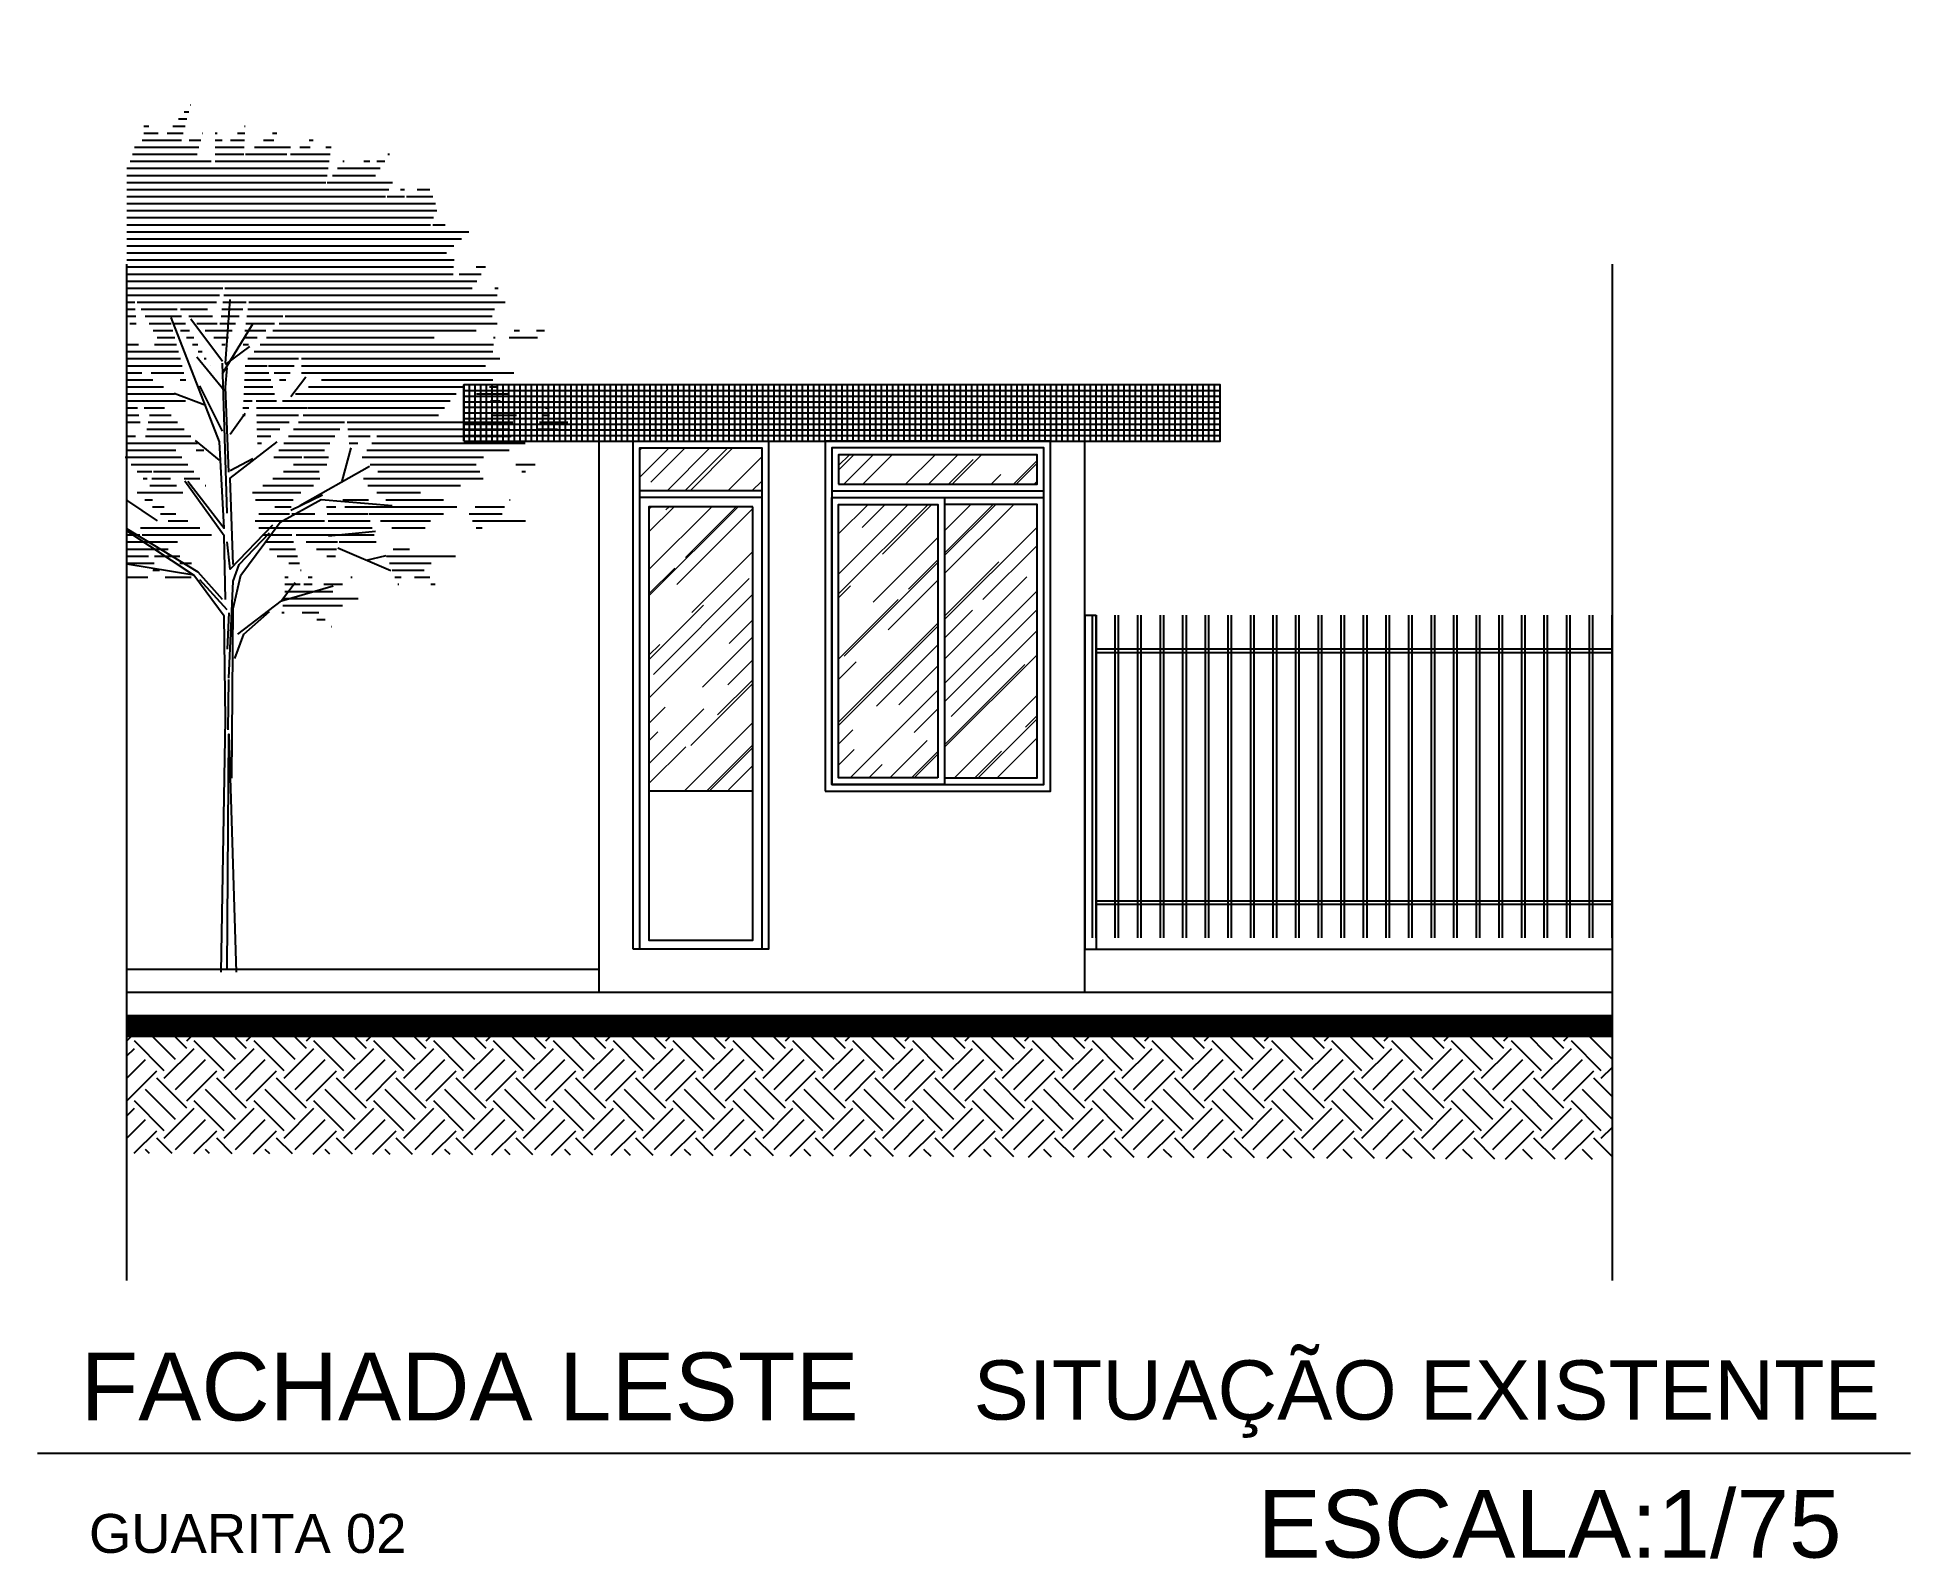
# Model space of a CAD drawing. Header units: metres. Extents: x 2146 to 3549, y -305 to 114.
# Drawn here: x 3043.47 to 3051.76, y -234.4 to -227.66 of the extents above; entities that cross this region are included whole.
import ezdxf

# ---------------------------------------------------------------- set-up
doc = ezdxf.new("R2010")
doc.units = ezdxf.units.M
doc.header["$LTSCALE"] = 6
doc.header["$MEASUREMENT"] = 0
doc.linetypes.add('DASHDOT', pattern=[1, 0.5, -0.25, 0, -0.25])
doc.layers.add('HACH', color=251, linetype='Continuous', lineweight=5)
doc.layers.add('PENA 04', color=4, linetype='Continuous', lineweight=25)
for name, color, linetype in [('HACHURA PISOS', 250, 'Continuous'), ('Layout', 250, 'Continuous'), ('Layout-int', 1, 'Continuous'), ('PENA 0.05', 8, 'Continuous'), ('PENA 0.15', 7, 'Continuous'), ('PENA 0.2', 2, 'Continuous'), ('PENA 01', 1, 'Continuous'), ('PENA 02', 2, 'Continuous'), ('PENA 03', 3, 'Continuous'), ('PENA 06', 6, 'Continuous')]:
    doc.layers.add(name, color=color, linetype=linetype)
doc.styles.add('Luana', font='arial.ttf')

msp = doc.modelspace()

# ---------------------------------------------------------------- texts
at = {"layer": 'PENA 0.05', "style": 'Luana'}
msp.add_text('SITUAÇÃO EXISTENTE', height=0.2625, dxfattribs=at).set_placement((3047.6136, -233.7827))
at = {"layer": 'PENA 0.05', "linetype": 'ByBlock', "style": 'Luana'}
msp.add_text('GUARITA 02', height=0.1725, dxfattribs=at).set_placement((3043.696, -234.3729))
at = {"layer": 'PENA 0.2', "style": 'Luana'}
for s, p in [('FACHADA LESTE', (3043.6584, -233.7859)), ('ESCALA:1/75', (3048.872, -234.3936))]:
    msp.add_text(s, height=0.3, dxfattribs=at).set_placement(p)

# ---------------------------------------------------------------- blocks, each defined once
blk = doc.blocks.new('Arv017')
for points in [[(-14, 5371), (26, 5934)], [(-349, 4324), (-28, 3908), (-68, 4673), (-497, 5773)], [(-41, 5384), (-322, 5760)], [(-41, 5277), (227, 5719)], [(-14, 5357), (200, 5518)], [(-28, 5129), (-269, 5424)], [(-1, 4042), (-41, 5371)], [(13, 4405), (-14, 5156), (-1, 5330)], [(-41, 4767), (-242, 5169)], [(563, 5075), (697, 5250)], [(-188, 4995), (-470, 5102)], [(26, 4740), (160, 4928)], [(-68, 4512), (-282, 4686)], [(53, 3586), (26, 4351), (442, 4673)], [(26, 4418), (227, 4526)], [(1019, 4324), (1099, 4619)], [(-14, 3278), (-28, 3841), (-376, 4324)], [(643, 4109), (1260, 4458)], [(-886, 4150), (-889, 4166)], [(-618, 3975), (-889, 4157)], [(40, 1694), (53, 3197), (120, 3492), (469, 3962), (831, 4163), (1461, 4109)], [(563, 4069), (845, 4203)], [(-41, 3278), (-256, 3519), (-889, 3902)], [(-889, 3885), (-296, 3492), (-889, 3591)], [(402, 3935), (26, 3546), (-1, 3788)], [(13, 2580), (53, 3439), (107, 3586), (375, 3868)], [(898, 3841), (1314, 3881)], [(979, 3734), (1448, 3533)], [(1233, 3626), (1408, 3667)], [(-54, -23), (-14, 2217), (-28, 3130), (-296, 3492)], [(-1, 3184), (-242, 3452)], [(603, 3425), (482, 3264), (938, 3398)], [(2, 2837), (18, 3158)], [(66, 2754), (147, 2969), (375, 3170)], [(93, 2969), (482, 3264)], [(7, 2123), (13, 2568)], [(-1, 3), (13, 2083), (80, -23)]]:
    blk.add_lwpolyline(points)
at = {"layer": 'Layout-int', "color": 0}
for points in [[(-329, 7658), (-324, 7658)], [(-738, 7470), (-694, 7470)], [(-482, 7470), (-373, 7470)], [(-431, 7533), (-357, 7533)], [(-380, 7595), (-341, 7595)], [(154, 7470), (160, 7470)], [(-752, 7345), (-405, 7345)], [(-738, 7408), (-613, 7408)], [(-533, 7408), (-389, 7408)], [(-336, 7345), (-234, 7345)], [(-220, 7408), (-216, 7408)], [(-108, 7408), (-88, 7408)], [(-108, 7345), (-44, 7345)], [(29, 7345), (154, 7345)], [(91, 7408), (157, 7408)], [(321, 7345), (412, 7345)], [(401, 7408), (438, 7408)], [(727, 7345), (761, 7345)], [(-859, 7158), (-141, 7158)], [(-840, 7221), (-266, 7221)], [(-821, 7283), (-252, 7283)], [(-108, 7283), (151, 7283)], [(-108, 7221), (147, 7221)], [(-108, 7158), (903, 7158)], [(162, 7221), (528, 7221)], [(241, 7283), (560, 7283)], [(560, 7221), (912, 7221)], [(644, 7283), (735, 7283)], [(872, 7283), (922, 7283)], [(1024, 7158), (1036, 7158)], [(1210, 7158), (1262, 7158)], [(1324, 7158), (1396, 7158)], [(1423, 7221), (1438, 7221)], [(-889, 7096), (893, 7096)], [(-889, 7033), (884, 7033)], [(-889, 6971), (874, 6971)], [(884, 6971), (1463, 6971)], [(931, 7033), (1313, 7033)], [(978, 7096), (1355, 7096)], [(-889, 6908), (1432, 6908)], [(-889, 6846), (1401, 6846)], [(1418, 6846), (1569, 6846)], [(1534, 6908), (1569, 6908)], [(1588, 6846), (1820, 6846)], [(1681, 6908), (1794, 6908)], [(-889, 6784), (1846, 6784)], [(-889, 6721), (1856, 6721)], [(-889, 6659), (1827, 6659)], [(-889, 6596), (1799, 6596)], [(-889, 6534), (2140, 6534)], [(-889, 6471), (2074, 6471)], [(1821, 6596), (1931, 6596)], [(-889, 6409), (2008, 6409)], [(-889, 6346), (1942, 6346)], [(-889, 6284), (2009, 6284)], [(-889, 6222), (2005, 6222)], [(-889, 6159), (2000, 6159)], [(2054, 6159), (2250, 6159)], [(2204, 6222), (2289, 6222)], [(-889, 6097), (2210, 6097)], [(-889, 6034), (-40, 6034)], [(-22, 6034), (2170, 6034)], [(2371, 6034), (2399, 6034)], [(-889, 5972), (-67, 5972)], [(-889, 5909), (-817, 5909)], [(-889, 5847), (-814, 5847)], [(-797, 5909), (-94, 5909)], [(-762, 5847), (-443, 5847)], [(-415, 5847), (-174, 5847)], [(-47, 5847), (137, 5847)], [(-39, 5909), (168, 5909)], [(-30, 5972), (199, 5972)], [(183, 5847), (2367, 5847)], [(191, 5909), (2463, 5909)], [(200, 5972), (2390, 5972)], [(-889, 5785), (-810, 5785)], [(-864, 5722), (-807, 5722)], [(-726, 5785), (-406, 5785)], [(-691, 5722), (-497, 5722)], [(-656, 5660), (-481, 5660)], [(-467, 5722), (-369, 5722)], [(-414, 5660), (-333, 5660)], [(-341, 5785), (-131, 5785)], [(-268, 5722), (-88, 5722)], [(-194, 5660), (43, 5660)], [(-64, 5722), (74, 5722)], [(-55, 5785), (105, 5785)], [(157, 5660), (341, 5660)], [(166, 5722), (418, 5722)], [(174, 5785), (494, 5785)], [(404, 5660), (2206, 5660)], [(459, 5722), (2392, 5722)], [(514, 5785), (2347, 5785)], [(2543, 5660), (2588, 5660)], [(2739, 5660), (2810, 5660)], [(-889, 5535), (-785, 5535)], [(-643, 5535), (-448, 5535)], [(-620, 5597), (-464, 5597)], [(-362, 5597), (-296, 5597)], [(-309, 5535), (-260, 5535)], [(-120, 5597), (12, 5597)], [(-47, 5535), (-19, 5535)], [(140, 5535), (187, 5535)], [(148, 5597), (264, 5597)], [(293, 5535), (2359, 5535)], [(349, 5597), (1832, 5597)], [(2359, 5597), (2373, 5597)], [(2496, 5597), (2748, 5597)], [(-889, 5472), (-432, 5472)], [(-889, 5410), (-415, 5410)], [(-889, 5347), (-399, 5347)], [(-256, 5472), (-223, 5472)], [(-204, 5410), (-187, 5410)], [(-151, 5347), (-150, 5347)], [(159, 5347), (354, 5347)], [(183, 5410), (632, 5410)], [(238, 5472), (2352, 5472)], [(366, 5347), (594, 5347)], [(657, 5410), (2415, 5410)], [(657, 5347), (2289, 5347)], [(-889, 5285), (-756, 5285)], [(-889, 5223), (-659, 5223)], [(-889, 5160), (-563, 5160)], [(-673, 5285), (-383, 5285)], [(-417, 5223), (-366, 5223)], [(149, 5160), (403, 5160)], [(152, 5223), (387, 5223)], [(155, 5285), (370, 5285)], [(415, 5285), (557, 5285)], [(464, 5223), (520, 5223)], [(657, 5285), (2538, 5285)], [(720, 5160), (2096, 5160)], [(834, 5223), (2352, 5223)], [(2322, 5160), (2394, 5160)], [(-889, 5098), (-466, 5098)], [(-889, 5035), (-805, 5035)], [(-805, 5035), (-370, 5035)], [(143, 5035), (221, 5035)], [(146, 5098), (252, 5098)], [(255, 5098), (419, 5098)], [(256, 5035), (435, 5035)], [(491, 5035), (1976, 5035)], [(605, 5098), (2029, 5098)], [(2208, 5098), (2492, 5098)], [(2333, 5035), (2418, 5035)], [(-889, 4973), (-794, 4973)], [(-889, 4910), (-782, 4910)], [(-889, 4848), (-770, 4848)], [(-735, 4973), (-556, 4973)], [(-700, 4848), (-439, 4848)], [(-688, 4910), (-497, 4910)], [(136, 4910), (158, 4910)], [(139, 4973), (190, 4973)], [(258, 4973), (712, 4973)], [(260, 4910), (630, 4910)], [(262, 4848), (549, 4848)], [(631, 4848), (1040, 4848)], [(674, 4910), (1870, 4910)], [(718, 4973), (1923, 4973)], [(1062, 4848), (2531, 4848)], [(2357, 4910), (2561, 4910)], [(2765, 4848), (3018, 4848)], [(2793, 4910), (2855, 4910)], [(2820, 4973), (2836, 4973)], [(-889, 4786), (-882, 4786)], [(-889, 4723), (-811, 4723)], [(-889, 4661), (-739, 4661)], [(-738, 4661), (-264, 4661)], [(-725, 4723), (-323, 4723)], [(-713, 4786), (-381, 4786)], [(263, 4786), (467, 4786)], [(265, 4723), (386, 4723)], [(267, 4661), (304, 4661)], [(501, 4661), (908, 4661)], [(544, 4723), (952, 4723)], [(588, 4786), (996, 4786)], [(1068, 4786), (2502, 4786)], [(1075, 4723), (1267, 4723)], [(1081, 4661), (1158, 4661)], [(1281, 4661), (2639, 4661)], [(1326, 4723), (2515, 4723)], [(2738, 4786), (2924, 4786)], [(-904, 4536), (-403, 4536)], [(-889, 4598), (-456, 4598)], [(-276, 4598), (-206, 4598)], [(414, 4536), (662, 4536)], [(458, 4598), (863, 4598)], [(679, 4536), (897, 4536)], [(1196, 4536), (2271, 4536)], [(1236, 4598), (2496, 4598)], [(-851, 4473), (-350, 4473)], [(-798, 4411), (-667, 4411)], [(-745, 4348), (-709, 4348)], [(-668, 4348), (-502, 4348)], [(-653, 4411), (-297, 4411)], [(-382, 4348), (-243, 4348)], [(405, 4348), (819, 4348)], [(497, 4411), (814, 4411)], [(588, 4473), (882, 4473)], [(1206, 4348), (2267, 4348)], [(1265, 4473), (2205, 4473)], [(1334, 4411), (2236, 4411)], [(2556, 4473), (2728, 4473)], [(2609, 4411), (2641, 4411)], [(-798, 4224), (-394, 4224)], [(-729, 4161), (-663, 4161)], [(-684, 4286), (-448, 4286)], [(-195, 4286), (-190, 4286)], [(223, 4224), (651, 4224)], [(251, 4161), (583, 4161)], [(314, 4286), (764, 4286)], [(1024, 4161), (1250, 4161)], [(1246, 4286), (2065, 4286)], [(1326, 4224), (1713, 4224)], [(1406, 4161), (1915, 4161)], [(2499, 4161), (2506, 4161)], [(-661, 4099), (-559, 4099)], [(-592, 4036), (-454, 4036)], [(279, 4036), (551, 4036)], [(421, 4099), (567, 4099)], [(572, 4036), (775, 4036)], [(878, 4099), (961, 4099)], [(886, 4036), (1248, 4036)], [(1042, 4099), (2033, 4099)], [(1257, 4036), (1917, 4036)], [(2142, 4036), (2434, 4036)], [(2197, 4099), (2457, 4099)], [(-889, 3849), (-775, 3849)], [(-767, 3911), (-244, 3911)], [(-753, 3849), (-139, 3849)], [(-523, 3974), (-349, 3974)], [(248, 3974), (862, 3974)], [(279, 3911), (1284, 3911)], [(311, 3849), (572, 3849)], [(610, 3849), (1302, 3849)], [(895, 3974), (1266, 3974)], [(1358, 3974), (1801, 3974)], [(1458, 3911), (1753, 3911)], [(2173, 3974), (2643, 3974)], [(2204, 3911), (2257, 3911)], [(-889, 3787), (-441, 3787)], [(-889, 3724), (-522, 3724)], [(-889, 3662), (-697, 3662)], [(-645, 3662), (-419, 3662)], [(342, 3787), (588, 3787)], [(373, 3724), (605, 3724)], [(441, 3662), (622, 3662)], [(700, 3787), (978, 3787)], [(791, 3724), (969, 3724)], [(881, 3662), (959, 3662)], [(991, 3787), (1320, 3787)], [(1412, 3662), (2021, 3662)], [(1471, 3724), (1615, 3724)], [(-889, 3599), (-648, 3599)], [(-659, 3537), (-600, 3537)], [(-420, 3599), (-316, 3599)], [(545, 3599), (639, 3599)], [(650, 3537), (655, 3537)], [(1436, 3599), (1807, 3599)], [(1461, 3537), (1744, 3537)], [(-889, 3474), (-702, 3474)], [(-551, 3474), (-318, 3474)], [(509, 3474), (540, 3474)], [(509, 3412), (647, 3412)], [(509, 3349), (936, 3349)], [(678, 3412), (751, 3412)], [(716, 3474), (751, 3474)], [(855, 3412), (1021, 3412)], [(1095, 3474), (1106, 3474)], [(1485, 3474), (1541, 3474)], [(1510, 3412), (1520, 3412)], [(1658, 3474), (1794, 3474)], [(1802, 3412), (1843, 3412)], [(485, 3162), (505, 3162)], [(493, 3225), (1020, 3225)], [(502, 3287), (1161, 3287)], [(663, 3162), (812, 3162)], [(793, 3100), (868, 3100)], [(922, 3037), (924, 3037)]]:
    blk.add_lwpolyline(points, dxfattribs=at)

# ---------------------------------------------------------------- hatches: boundary and pattern name
at = {"layer": 'HACH'}
h = msp.add_hatch(dxfattribs=at)
h.set_pattern_fill('AR-RROOF,_O', color=256, scale=0.2, angle=45)
h.set_pattern_definition([(45, (5649.07948, -501.76155), (0.169705627, 0.45254834), [3, -0.4, 1, -0.2]), (45, (5649.19686, -501.50274), (-0.32951176, 0.046669048), [0.6, -0.066, 1.2, -0.15]), (45, (5649.02998, -501.57063), (0.640638744, 0.830143361), [1.6, -0.28, 0.8, -0.2])])
h.paths.add_polyline_path([(3047.4553, -229.7298), (3047.0159, -229.7298), (3047.0159, -230.9398), (3047.4553, -230.9398)])
h.paths.add_polyline_path([(3047.8947, -229.7298), (3047.4853, -229.7298), (3047.4853, -230.9398), (3047.8947, -230.9398)])
h.paths.add_polyline_path([(3047.8947, -229.5098), (3047.0159, -229.5098), (3047.0159, -229.6398), (3047.8947, -229.6398)])
h.paths.add_polyline_path([(3046.6359, -229.7398), (3046.1759, -229.7398), (3046.1759, -230.9998), (3046.6359, -230.9998)])
h.paths.add_polyline_path([(3046.6759, -229.4798), (3046.1359, -229.4798), (3046.1359, -229.6698), (3046.6759, -229.6698)])
at = {"layer": 'HACHURA PISOS'}
h = msp.add_hatch(dxfattribs=at)
h.set_pattern_fill('_USER', color=256, scale=0.025, style=0, double=1, pattern_type=0)
h.set_pattern_definition([(0, (3045.355926, -229.449787), (0, 0.025), []), (90, (3045.355926, -229.449787), (-0.025, 2e-18), [])])
h.paths.add_polyline_path([(3048.7059, -229.1998), (3045.3559, -229.1998), (3045.3559, -229.4498), (3048.7059, -229.4498)])
at = {"layer": 'PENA 01', "ltscale": 1.5}
h = msp.add_hatch(dxfattribs=at)
h.set_pattern_fill('EARTH', color=256, scale=0.75, angle=45, style=0, double=1)
h.set_pattern_definition([(45, (3043.86368, -233.16612), (3e-17, 0.265165), [0.1875, -0.1875]), (45, (3043.81396, -233.1164), (3e-17, 0.265165), [0.1875, -0.1875]), (45, (3043.76424, -233.06668), (3e-17, 0.265165), [0.1875, -0.1875]), (135, (3043.76424, -233.03354), (-0.265165, 6e-17), [0.1875, -0.1875]), (135, (3043.81396, -232.98382), (-0.265165, 6e-17), [0.1875, -0.1875]), (135, (3043.86368, -232.9341), (-0.265165, 6e-17), [0.1875, -0.1875])])
h.paths.add_polyline_path([(3050.4428, -232.0398), (3043.8637, -232.0398), (3043.8637, -232.603), (3050.4428, -232.6307)])
at = {"layer": 'PENA 02', "ltscale": 1.5}
h = msp.add_hatch(dxfattribs=at)
h.set_pattern_fill('_USER', color=256, scale=0.1, angle=90, style=0, pattern_type=0)
h.set_pattern_definition([(90, (3048.14093, -231.69979), (-0.1, 6e-18), [])])
h.paths.add_polyline_path([(3050.4428, -231.6498), (3050.4428, -230.2198), (3048.1409, -230.2198), (3048.1409, -231.6498)])
h = msp.add_hatch(dxfattribs=at)
h.set_pattern_fill('_USER', color=256, scale=0.1, angle=90, style=0, pattern_type=0)
h.set_pattern_definition([(90, (3048.15593, -231.69979), (-0.1, 6e-18), [])])
h.paths.add_polyline_path([(3050.4428, -231.6498), (3050.4428, -230.2198), (3048.1559, -230.2198), (3048.1559, -231.6498)])

# ---------------------------------------------------------------- linework, layer by layer
at = {"layer": 'PENA 0.15'}
msp.add_lwpolyline([(3051.7631, -233.9331), (3043.4679, -233.9331)], dxfattribs=at)
at = {"layer": 'PENA 01', "ltscale": 1.5}
for p, q in [((3046.6759, -229.6698), (3046.1359, -229.6698)), ((3046.9859, -229.6698), (3047.9247, -229.6698)), ((3046.6759, -229.6998), (3046.1359, -229.6998)), ((3046.9859, -229.6998), (3047.9247, -229.6998)), ((3047.4853, -229.6998), (3047.4853, -230.9698)), ((3046.6359, -230.9998), (3046.1759, -230.9998))]:
    msp.add_line(p, q, dxfattribs=at)
for points in [[(3046.1359, -231.6998), (3046.1359, -229.4798), (3046.6759, -229.4798), (3046.6759, -231.6998)], [(3046.9859, -230.9698), (3047.9247, -230.9698), (3047.9247, -229.4798), (3046.9859, -229.4798)], [(3047.0159, -229.6398), (3047.8947, -229.6398), (3047.8947, -229.5098), (3047.0159, -229.5098)], [(3046.6359, -229.7398), (3046.1759, -229.7398), (3046.1759, -231.6598), (3046.6359, -231.6598)], [(3047.4853, -230.9698), (3046.9859, -230.9698), (3046.9859, -229.6998), (3047.4853, -229.6998)], [(3047.4553, -230.9398), (3047.0159, -230.9398), (3047.0159, -229.7298), (3047.4553, -229.7298)], [(3047.4853, -230.9398), (3047.8947, -230.9398), (3047.8947, -229.7298), (3047.4853, -229.7298)]]:
    msp.add_lwpolyline(points, close=True, dxfattribs=at)
at = {"layer": 'PENA 02', "ltscale": 1.5}
for p, q in [((3048.1559, -230.3698), (3050.4428, -230.3698)), ((3048.1559, -230.3848), (3050.4428, -230.3848)), ((3048.1559, -231.4856), (3050.4428, -231.4856)), ((3048.1559, -231.5006), (3050.4428, -231.5006))]:
    msp.add_line(p, q, dxfattribs=at)
for points in [[(3046.1059, -231.6998), (3046.1059, -229.4498), (3046.7059, -229.4498), (3046.7059, -231.6998), (3046.1059, -231.6998)], [(3048.1059, -230.2198), (3048.1059, -231.6998)], [(3048.1059, -230.2198), (3048.1559, -230.2198)], [(3048.1559, -230.2198), (3048.1559, -231.6998)]]:
    msp.add_lwpolyline(points, dxfattribs=at)
msp.add_lwpolyline([(3046.9559, -230.9998), (3047.9547, -230.9998), (3047.9547, -229.4498), (3046.9559, -229.4498)], close=True, dxfattribs=at)
at = {"layer": 'PENA 02', "ltscale": 1.5, "const_width": 0.1}
msp.add_lwpolyline([(3043.8637, -232.0398), (3050.4428, -232.0398)], dxfattribs=at)
at = {"layer": 'PENA 03', "linetype": 'DASHDOT', "ltscale": 1.5}
for p, q in [((3043.8637, -233.1661), (3043.8637, -227.6619)), ((3050.4428, -233.1661), (3050.4428, -227.6619))]:
    msp.add_line(p, q, dxfattribs=at)
at = {"layer": 'PENA 03'}
for p, q in [((3045.9559, -231.8898), (3045.9559, -229.4498)), ((3048.1059, -231.8898), (3048.1059, -229.4498)), ((3048.1059, -231.6998), (3050.4428, -231.6998)), ((3045.9559, -231.7898), (3043.8637, -231.7898))]:
    msp.add_line(p, q, dxfattribs=at)
at = {"layer": 'PENA 04'}
msp.add_lwpolyline([(3045.3559, -229.4498), (3048.7059, -229.4498), (3048.7059, -229.1998), (3045.3559, -229.1998)], close=True, dxfattribs=at)
at = {"layer": 'PENA 06'}
msp.add_line((3043.8637, -231.8898), (3050.4428, -231.8898), dxfattribs=at)

# ---------------------------------------------------------------- block references
at = {"layer": 'Layout', "color": 72, "true_color": 0x5cb800, "xscale": 0.0005, "yscale": 0.0005, "zscale": 0.0005}
msp.add_blockref('Arv017', (3044.3083, -231.7892), dxfattribs=at)

msp.set_redraw_order([(e.dxf.handle, doc.entitydb.next_handle()) for e in msp.query("TEXT MTEXT ATTDEF DIMENSION ARC_DIMENSION")])  # texts and dimensions are drawn at this point

doc.saveas('drawing.dxf')
